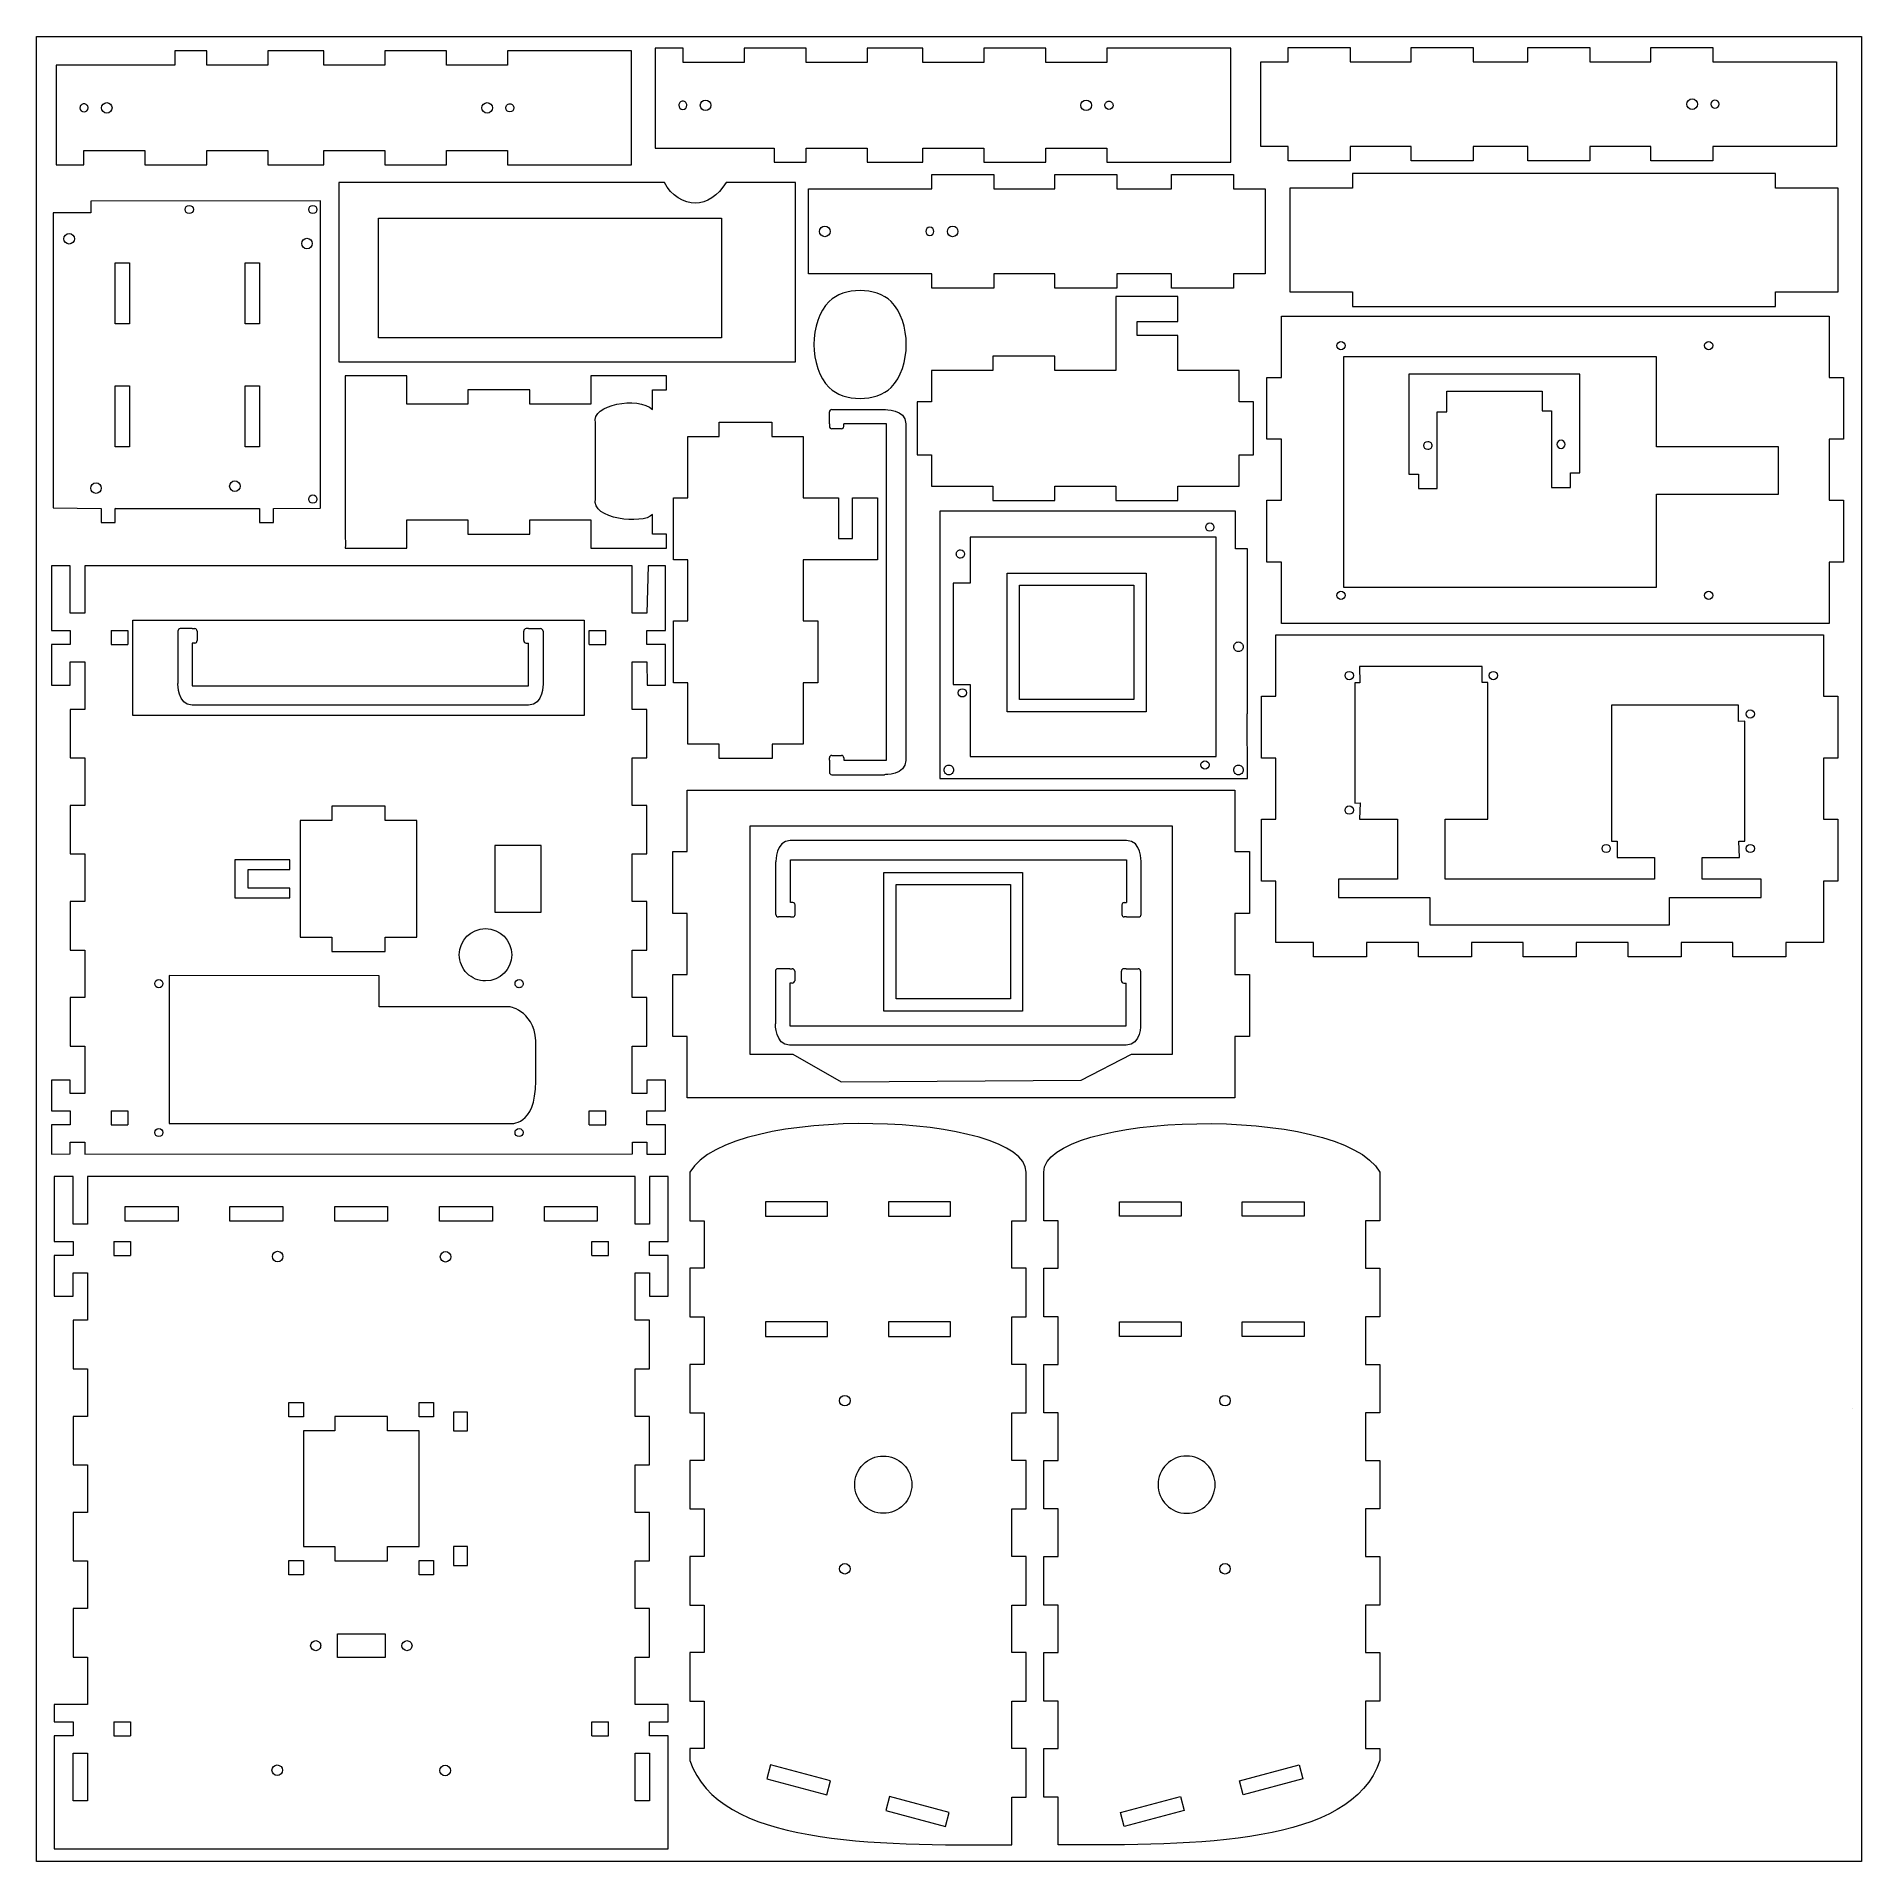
# Model space of a CAD drawing. Extents: x 865 to 1245, y 51 to 431.
import ezdxf

# ---------------------------------------------------------------- set-up
doc = ezdxf.new("R2010")
doc.units = 0
doc.layers.add('decoupe', color=1, linetype='CONTINUOUS', lineweight=5, true_color=0xff0000)

msp = doc.modelspace()

# ---------------------------------------------------------------- linework, layer by layer
at = {"layer": 'decoupe', "color": 1, "true_color": 0xff0000}
for p, q in [((864.94, 430.66), (1244.84, 430.66)), ((864.94, 50.76), (864.94, 430.66)), ((1244.84, 430.66), (1244.84, 50.76)), ((900.42, 427.67), (893.77, 427.67)), ((893.77, 427.67), (893.77, 424.69)), ((900.42, 424.69), (900.42, 427.67)), ((918.92, 427.67), (913.12, 427.67)), ((913.12, 427.67), (913.12, 424.69)), ((924.72, 427.67), (918.92, 427.67)), ((924.72, 424.69), (924.72, 427.67)), ((950.32, 427.67), (937.42, 427.67)), ((937.42, 427.67), (937.42, 424.69)), ((950.32, 424.69), (950.32, 427.67)), ((988.82, 427.67), (963.02, 427.67)), ((963.02, 427.67), (963.02, 424.69)), ((988.82, 403.93), (988.82, 427.67)), ((999.53, 428.21), (993.73, 428.21)), ((993.73, 428.21), (993.73, 407.44)), ((999.53, 425.23), (999.53, 428.21)), ((1025.13, 428.21), (1012.23, 428.21)), ((1012.23, 428.21), (1012.23, 425.23)), ((1025.13, 425.23), (1025.13, 428.21)), ((1043.63, 428.21), (1037.83, 428.21)), ((1037.83, 428.21), (1037.83, 425.23)), ((1049.43, 428.21), (1043.63, 428.21)), ((1049.43, 425.23), (1049.43, 428.21)), ((1075.03, 428.21), (1062.13, 428.21)), ((1062.13, 428.21), (1062.13, 425.23)), ((1075.03, 425.23), (1075.03, 428.21)), ((1113.53, 428.21), (1087.73, 428.21)), ((1087.73, 428.21), (1087.73, 425.23)), ((1113.53, 404.47), (1113.53, 428.21)), ((1125.51, 425.42), (1125.51, 428.39)), ((1125.51, 428.39), (1138.41, 428.39)), ((1138.41, 428.39), (1138.41, 425.42)), ((1151.11, 425.42), (1151.11, 428.39)), ((1151.11, 428.39), (1164.01, 428.39)), ((1164.01, 428.39), (1164.01, 425.42)), ((1175.41, 425.42), (1175.41, 428.39)), ((1175.41, 428.39), (1188.31, 428.39)), ((1188.31, 428.39), (1188.31, 425.42)), ((1201.01, 425.42), (1201.01, 428.39)), ((1201.01, 428.39), (1213.91, 428.39)), ((1213.91, 428.39), (1213.91, 425.42)), ((874.82, 424.69), (869.02, 424.69)), ((869.02, 424.69), (869.02, 403.93)), ((893.77, 424.69), (874.82, 424.69)), ((874.82, 424.69), (874.82, 424.69)), ((913.12, 424.69), (900.42, 424.69)), ((937.42, 424.69), (924.72, 424.69)), ((963.02, 424.69), (950.32, 424.69)), ((1012.23, 425.23), (999.53, 425.23)), ((1037.83, 425.23), (1025.13, 425.23)), ((1062.13, 425.23), (1049.43, 425.23)), ((1087.73, 425.23), (1075.03, 425.23)), ((1119.81, 407.73), (1119.81, 425.42)), ((1119.81, 425.42), (1125.51, 425.42)), ((1138.41, 425.42), (1151.11, 425.42)), ((1164.01, 425.42), (1169.71, 425.42)), ((1169.71, 425.42), (1175.41, 425.42)), ((1188.31, 425.42), (1201.01, 425.42)), ((1213.91, 425.42), (1239.61, 425.42)), ((1239.61, 425.42), (1239.61, 407.73)), ((874.84, 414.95), (874.84, 414.95)), ((963.48, 414.95), (963.48, 414.95)), ((999.48, 415.49), (999.48, 415.49)), ((1088.19, 415.49), (1088.19, 415.49)), ((1214.33, 417.42), (1214.33, 417.42)), ((874.82, 403.93), (874.82, 406.9)), ((874.82, 406.9), (887.52, 406.9)), ((887.52, 406.9), (887.52, 403.93)), ((900.42, 403.93), (900.42, 406.9)), ((900.42, 406.9), (913.12, 406.9)), ((913.12, 406.9), (913.12, 403.93)), ((924.72, 403.93), (924.72, 406.9)), ((924.72, 406.9), (937.42, 406.9)), ((937.42, 406.9), (937.42, 403.93)), ((950.32, 403.93), (950.32, 406.9)), ((950.32, 406.9), (963.02, 406.9)), ((963.02, 406.9), (963.02, 403.93)), ((993.73, 407.44), (999.53, 407.44)), ((999.53, 407.44), (999.53, 407.44)), ((999.53, 407.44), (1018.47, 407.44)), ((1018.47, 407.44), (1018.47, 404.47)), ((1025.13, 404.47), (1025.13, 407.44)), ((1025.13, 407.44), (1037.83, 407.44)), ((1037.83, 407.44), (1037.83, 404.47)), ((1049.43, 404.47), (1049.43, 407.44)), ((1049.43, 407.44), (1062.13, 407.44)), ((1062.13, 407.44), (1062.13, 404.47)), ((1075.03, 404.47), (1075.03, 407.44)), ((1075.03, 407.44), (1087.73, 407.44)), ((1087.73, 407.44), (1087.73, 404.47)), ((1125.51, 407.73), (1119.81, 407.73)), ((1125.51, 404.75), (1125.51, 407.73)), ((1151.11, 407.73), (1138.41, 407.73)), ((1138.41, 407.73), (1138.41, 404.75)), ((1151.11, 404.75), (1151.11, 407.73)), ((1169.71, 407.73), (1164.01, 407.73)), ((1164.01, 407.73), (1164.01, 404.75)), ((1175.41, 407.73), (1169.71, 407.73)), ((1175.41, 404.75), (1175.41, 407.73)), ((1201.01, 407.73), (1188.31, 407.73)), ((1188.31, 407.73), (1188.31, 404.75)), ((1201.01, 404.75), (1201.01, 407.73)), ((1239.61, 407.73), (1213.91, 407.73)), ((1213.91, 407.73), (1213.91, 404.75)), ((869.02, 403.93), (874.82, 403.93)), ((887.52, 403.93), (900.42, 403.93)), ((913.12, 403.93), (918.92, 403.93)), ((918.92, 403.93), (924.72, 403.93)), ((937.42, 403.93), (950.32, 403.93)), ((963.02, 403.93), (988.82, 403.93)), ((1018.47, 404.47), (1025.13, 404.47)), ((1037.83, 404.47), (1043.63, 404.47)), ((1043.63, 404.47), (1049.43, 404.47)), ((1062.13, 404.47), (1075.03, 404.47)), ((1087.73, 404.47), (1113.53, 404.47)), ((1138.41, 404.75), (1125.51, 404.75)), ((1164.01, 404.75), (1151.11, 404.75)), ((1188.31, 404.75), (1175.41, 404.75)), ((1213.91, 404.75), (1201.01, 404.75)), ((995.65, 400.26), (927.88, 400.26)), ((927.88, 400.26), (927.88, 362.95)), ((1022.97, 400.26), (1008.48, 400.26)), ((1022.97, 362.95), (1022.97, 400.26)), ((1025.63, 398.94), (1051.33, 398.94)), ((1025.63, 381.25), (1025.63, 398.94)), ((1051.33, 398.94), (1051.33, 401.91)), ((1051.33, 401.91), (1064.23, 401.91)), ((1064.23, 401.91), (1064.23, 398.94)), ((1064.23, 398.94), (1076.93, 398.94)), ((1076.93, 398.94), (1076.93, 401.91)), ((1076.93, 401.91), (1089.83, 401.91)), ((1089.83, 401.91), (1089.83, 398.94)), ((1089.83, 398.94), (1095.53, 398.94)), ((1095.53, 398.94), (1101.23, 398.94)), ((1101.23, 398.94), (1101.23, 401.91)), ((1101.23, 401.91), (1114.13, 401.91)), ((1114.13, 401.91), (1114.13, 398.94)), ((1114.13, 398.94), (1120.68, 398.94)), ((1120.68, 398.94), (1120.68, 381.25)), ((1138.91, 399.12), (1125.87, 399.12)), ((1125.87, 399.12), (1125.87, 377.52)), ((1226.91, 402.16), (1138.91, 402.16)), ((1138.91, 402.16), (1138.91, 399.12)), ((1226.91, 399.12), (1226.91, 402.16)), ((1239.96, 399.12), (1226.91, 399.12)), ((1239.96, 377.52), (1239.96, 399.12)), ((924.08, 396.42), (876.22, 396.39)), ((876.22, 396.39), (876.22, 393.94)), ((924.08, 332.52), (924.08, 396.42)), ((876.22, 393.94), (868.4, 393.94)), ((868.4, 393.94), (868.4, 332.52)), ((897.59, 394.66), (897.59, 394.66)), ((923.32, 394.66), (923.32, 394.66)), ((936.15, 392.85), (1007.55, 392.85)), ((936.15, 367.95), (936.15, 392.85)), ((1007.55, 392.85), (1007.55, 367.95)), ((1050.91, 389.24), (1050.91, 389.24)), ((881.29, 383.57), (884.29, 383.57)), ((881.29, 370.87), (881.29, 383.57)), ((884.29, 383.57), (884.29, 370.87)), ((908.37, 370.87), (908.37, 383.57)), ((908.37, 383.57), (911.37, 383.57)), ((911.37, 383.57), (911.37, 370.87)), ((1051.33, 381.25), (1025.63, 381.25)), ((1051.33, 378.27), (1051.33, 381.25)), ((1076.93, 381.25), (1064.23, 381.25)), ((1064.23, 381.25), (1064.23, 378.27)), ((1076.93, 378.27), (1076.93, 381.25)), ((1095.53, 381.25), (1089.83, 381.25)), ((1089.83, 381.25), (1089.83, 378.27)), ((1101.23, 381.25), (1095.53, 381.25)), ((1101.23, 378.27), (1101.23, 381.25)), ((1120.68, 381.25), (1114.13, 381.25)), ((1114.13, 381.25), (1114.13, 378.27)), ((1064.23, 378.27), (1051.33, 378.27)), ((1089.83, 378.27), (1076.93, 378.27)), ((1102.53, 376.57), (1089.63, 376.57)), ((1089.63, 376.57), (1089.63, 361.11)), ((1114.13, 378.27), (1101.23, 378.27)), ((1102.53, 371.34), (1102.53, 376.57)), ((1125.87, 377.52), (1138.91, 377.52)), ((1138.91, 377.52), (1138.91, 374.48)), ((1226.91, 374.48), (1226.91, 377.52)), ((1226.91, 377.52), (1239.96, 377.52)), ((1029.93, 375.5), (1029.93, 375.5)), ((1124.08, 372.46), (1238.08, 372.46)), ((1124.08, 359.71), (1124.08, 372.46)), ((1138.91, 374.48), (1226.91, 374.48)), ((1226.91, 374.48), (1226.91, 374.48)), ((1238.08, 372.46), (1238.08, 359.71)), ((884.29, 370.87), (881.29, 370.87)), ((911.37, 370.87), (908.37, 370.87)), ((1094.07, 368.44), (1094.07, 371.34)), ((1094.07, 371.34), (1102.53, 371.34)), ((1007.55, 367.95), (936.15, 367.95)), ((1102.53, 368.44), (1094.07, 368.44)), ((1102.53, 361.11), (1102.53, 368.44)), ((1137.33, 366.31), (1137.33, 366.31)), ((1213.89, 366.32), (1213.89, 366.32)), ((927.88, 362.95), (1022.97, 362.95)), ((1064.03, 361.11), (1051.27, 361.11)), ((1051.27, 361.11), (1051.27, 354.61)), ((1076.93, 364.11), (1064.03, 364.11)), ((1064.03, 364.11), (1064.03, 361.11)), ((1076.93, 361.11), (1076.93, 364.11)), ((1089.63, 361.11), (1076.93, 361.11)), ((1115.29, 361.11), (1102.53, 361.11)), ((1115.29, 354.59), (1115.29, 361.11)), ((1137, 364), (1137, 316)), ((1202.2, 364), (1137, 364)), ((1202.2, 345.27), (1202.2, 364)), ((881.29, 357.97), (884.29, 357.97)), ((881.29, 345.27), (881.29, 357.97)), ((884.29, 357.97), (884.29, 345.27)), ((908.37, 345.27), (908.37, 357.97)), ((908.37, 357.97), (911.37, 357.97)), ((911.37, 357.97), (911.37, 345.27)), ((929.39, 360.04), (929.18, 360.04)), ((929.18, 360.04), (929.18, 357.14)), ((929.18, 357.14), (929.18, 347.6)), ((942.03, 360.04), (929.39, 360.04)), ((942.03, 354.14), (942.03, 360.04)), ((967.63, 357.14), (954.73, 357.14)), ((954.73, 357.14), (954.73, 354.14)), ((967.63, 354.14), (967.63, 357.14)), ((993.18, 360.04), (980.33, 360.04)), ((980.33, 360.04), (980.33, 354.14)), ((996.08, 360.04), (993.18, 360.04)), ((993.18, 353.05), (993.18, 357.14)), ((993.18, 357.14), (996.08, 357.14)), ((996.08, 357.14), (996.08, 360.04)), ((1121.08, 346.81), (1121.08, 359.71)), ((1121.08, 359.71), (1124.08, 359.71)), ((1150.61, 360.38), (1150.61, 339.57)), ((1186.24, 360.38), (1150.61, 360.38)), ((1186.24, 339.81), (1186.24, 360.38)), ((1238.08, 359.71), (1241.08, 359.71)), ((1241.08, 359.71), (1241.08, 346.81)), ((954.73, 354.14), (942.03, 354.14)), ((980.33, 354.14), (967.63, 354.14)), ((1051.27, 354.61), (1048.28, 354.61)), ((1048.28, 354.61), (1048.28, 343.6)), ((1118.28, 354.59), (1115.29, 354.59)), ((1118.28, 343.61), (1118.28, 354.59)), ((1158.51, 352.52), (1158.51, 356.85)), ((1158.51, 356.85), (1178.34, 356.85)), ((1178.34, 356.85), (1178.34, 352.76)), ((981.28, 334.43), (981.28, 350.25)), ((1007.06, 347.37), (1007.06, 350.36)), ((1007.06, 350.36), (1018.04, 350.36)), ((1018.04, 350.36), (1018.04, 347.37)), ((1030, 350), (1030, 352.5)), ((1030, 350), (1030, 349.5)), ((1030.5, 353), (1041.45, 353)), ((1041.9, 350), (1033, 350)), ((1033, 349.5), (1033, 350)), ((1041.9, 280), (1041.9, 350)), ((1045.9, 350), (1045.9, 279.95)), ((1156.51, 336.57), (1156.51, 352.52)), ((1156.51, 352.52), (1158.51, 352.52)), ((1178.34, 352.76), (1180.34, 352.76)), ((1180.34, 352.76), (1180.34, 336.81)), ((929.18, 347.6), (929.18, 336.59)), ((1000.54, 334.61), (1000.54, 347.37)), ((1000.54, 347.37), (1007.06, 347.37)), ((1018.04, 347.37), (1024.56, 347.37)), ((1024.56, 347.37), (1024.56, 334.61)), ((1032.5, 349), (1030.5, 349)), ((1124.08, 346.81), (1121.08, 346.81)), ((1124.08, 334.11), (1124.08, 346.81)), ((1181.44, 345.76), (1181.44, 345.76)), ((1241.08, 346.81), (1238.08, 346.81)), ((1238.08, 346.81), (1238.08, 334.11)), ((884.29, 345.27), (881.29, 345.27)), ((911.37, 345.27), (908.37, 345.27)), ((1048.28, 343.6), (1051.27, 343.6)), ((1051.27, 343.6), (1051.27, 337.09)), ((1115.29, 337.09), (1115.29, 343.61)), ((1115.29, 343.61), (1118.28, 343.61)), ((1155.41, 345.52), (1155.41, 345.52)), ((1227.53, 345.27), (1202.2, 345.27)), ((1227.53, 335.37), (1227.53, 345.27)), ((1150.61, 339.57), (1152.61, 339.57)), ((1152.61, 339.57), (1152.61, 336.57)), ((1184.24, 336.81), (1184.24, 339.81)), ((1184.24, 339.81), (1186.24, 339.81)), ((923.32, 334.37), (923.32, 334.37)), ((929.18, 336.59), (929.18, 327.06)), ((997.54, 321.71), (997.54, 334.61)), ((997.54, 334.61), (1000.54, 334.61)), ((1024.56, 334.61), (1031.89, 334.61)), ((1031.89, 334.61), (1031.89, 326.15)), ((1034.79, 326.15), (1034.79, 334.61)), ((1034.79, 334.61), (1040.02, 334.61)), ((1040.02, 334.61), (1040.02, 321.71)), ((1051.27, 337.09), (1064.03, 337.09)), ((1064.03, 337.09), (1064.03, 334.09)), ((1076.93, 334.09), (1076.93, 337.09)), ((1076.93, 337.09), (1089.63, 337.09)), ((1089.63, 337.09), (1089.63, 334.09)), ((1102.53, 334.09), (1102.53, 337.09)), ((1102.53, 337.09), (1115.29, 337.09)), ((1152.61, 336.57), (1156.51, 336.57)), ((1180.34, 336.81), (1184.24, 336.81)), ((1202.2, 316), (1202.2, 335.37)), ((1202.2, 335.37), (1227.53, 335.37)), ((868.4, 332.52), (878.41, 332.42)), ((878.41, 332.42), (878.39, 332.42)), ((878.39, 332.42), (878.39, 329.52)), ((881.29, 329.52), (881.29, 332.42)), ((881.29, 332.42), (911.37, 332.42)), ((881.3, 332.52), (881.3, 332.52)), ((911.37, 332.42), (911.37, 329.52)), ((914.27, 332.42), (924.08, 332.48)), ((914.27, 329.52), (914.27, 332.42)), ((993.18, 327.06), (993.18, 331.15)), ((1114.56, 331.87), (1053.01, 331.87)), ((1053.01, 331.87), (1053.01, 318.97)), ((1064.03, 334.09), (1076.93, 334.09)), ((1089.63, 334.09), (1102.53, 334.09)), ((1114.56, 324.04), (1114.56, 331.87)), ((1121.08, 321.21), (1121.08, 334.11)), ((1121.08, 334.11), (1124.08, 334.11)), ((1238.08, 334.11), (1241.08, 334.11)), ((1241.08, 334.11), (1241.08, 321.21)), ((878.39, 329.52), (881.29, 329.52)), ((911.37, 329.52), (914.27, 329.52)), ((942.03, 324.16), (942.03, 330.06)), ((942.03, 330.06), (954.73, 330.06)), ((954.73, 330.06), (954.73, 327.06)), ((954.73, 327.06), (967.63, 327.06)), ((967.63, 327.06), (967.63, 330.06)), ((967.63, 330.06), (980.33, 330.06)), ((980.33, 330.06), (980.33, 324.16)), ((996.08, 327.06), (993.18, 327.06)), ((996.08, 324.16), (996.08, 327.06)), ((1109.18, 327.67), (1109.18, 327.67)), ((929.18, 324.16), (929.34, 324.16)), ((929.18, 324.16), (929.18, 324.16)), ((929.34, 324.16), (942.03, 324.16)), ((980.33, 324.16), (993.18, 324.16)), ((993.18, 324.16), (996.08, 324.16)), ((1031.89, 326.15), (1034.79, 326.15)), ((1110.53, 326.47), (1059.3, 326.47)), ((1059.3, 326.47), (1059.3, 316.86)), ((1110.53, 280.79), (1110.53, 326.47)), ((1117.01, 324.04), (1114.56, 324.04)), ((1117.01, 298.52), (1117.01, 324.04)), ((868.07, 320.5), (868.07, 307)), ((868.08, 320.5), (868.07, 320.5)), ((868.07, 320.5), (868.07, 320.5)), ((871.98, 320.5), (868.08, 320.5)), ((871.98, 310.6), (871.98, 320.5)), ((988.97, 320.5), (874.98, 320.5)), ((874.98, 320.5), (874.98, 310.6)), ((988.97, 310.6), (988.97, 320.5)), ((992.25, 320.5), (991.97, 310.6)), ((995.88, 320.5), (992.25, 320.5)), ((995.88, 307), (995.88, 320.5)), ((1000.54, 321.71), (997.54, 321.71)), ((1000.54, 309.01), (1000.54, 321.71)), ((1040.02, 321.71), (1024.56, 321.71)), ((1024.56, 321.71), (1024.56, 309.01)), ((1057.27, 322.08), (1057.27, 322.08)), ((1124.08, 321.21), (1121.08, 321.21)), ((1124.08, 308.46), (1124.08, 321.21)), ((1241.08, 321.21), (1238.08, 321.21)), ((1238.08, 321.21), (1238.08, 308.46)), ((1053.01, 318.97), (1053.01, 318.97)), ((1053.01, 318.97), (1053.01, 309.53)), ((1059.3, 316.86), (1055.75, 316.86)), ((1055.75, 316.86), (1055.75, 295.76)), ((1067.03, 318.97), (1095.93, 318.97)), ((1067.03, 290.07), (1067.03, 318.97)), ((1069.58, 316.42), (1093.38, 316.42)), ((1069.58, 292.62), (1069.58, 316.42)), ((1093.38, 316.42), (1093.38, 292.62)), ((1095.93, 318.97), (1095.93, 290.07)), ((1137, 316), (1202.2, 316)), ((1137.33, 314.32), (1137.33, 314.32)), ((1213.89, 314.32), (1213.89, 314.32)), ((874.98, 310.6), (871.98, 310.6)), ((885.02, 309.19), (978.92, 309.19)), ((885.02, 289.29), (885.02, 309.19)), ((978.92, 309.19), (978.92, 289.29)), ((991.97, 310.6), (988.97, 310.6)), ((997.54, 296.11), (997.54, 309.01)), ((997.54, 309.01), (1000.54, 309.01)), ((1024.56, 309.01), (1027.56, 309.01)), ((1027.56, 309.01), (1027.56, 296.11)), ((1053.01, 309.53), (1053.01, 298.52)), ((1238.08, 308.46), (1124.08, 308.46)), ((868.07, 307), (871.97, 307)), ((871.97, 304.1), (868.07, 304.1)), ((868.07, 304.1), (868.07, 295.6)), ((871.97, 307), (871.97, 304.1)), ((880.47, 307), (880.47, 304.1)), ((880.47, 307), (883.97, 307)), ((880.47, 304.1), (883.97, 304.1)), ((883.97, 307), (883.97, 304.1)), ((894.38, 306.9), (894.38, 295.95)), ((897.38, 307.4), (894.88, 307.4)), ((897.38, 307.4), (897.88, 307.4)), ((897.38, 304.4), (897.38, 295.5)), ((897.88, 304.4), (897.38, 304.4)), ((898.38, 306.9), (898.38, 304.9)), ((966.38, 304.9), (966.38, 306.9)), ((967.38, 307.4), (966.88, 307.4)), ((966.88, 304.4), (967.38, 304.4)), ((967.38, 307.4), (969.88, 307.4)), ((967.38, 295.5), (967.38, 304.4)), ((970.38, 306.9), (970.38, 295.95)), ((979.98, 304.1), (979.98, 307)), ((979.98, 307), (983.48, 307)), ((979.98, 304.1), (983.48, 304.1)), ((983.48, 304.1), (983.48, 307)), ((991.98, 304.1), (991.98, 307)), ((991.98, 307), (995.88, 307)), ((995.88, 304.1), (991.98, 304.1)), ((995.88, 295.6), (995.88, 304.1)), ((1122.94, 306.08), (1236.94, 306.08)), ((1122.94, 293.33), (1122.94, 306.08)), ((1236.94, 306.08), (1236.94, 293.33)), ((871.97, 295.6), (871.97, 300.5)), ((871.97, 300.5), (874.97, 300.5)), ((874.97, 300.5), (874.97, 290.6)), ((988.97, 290.6), (988.97, 300.5)), ((988.97, 300.5), (991.98, 300.5)), ((991.98, 300.5), (992.09, 295.6)), ((1115.15, 302.63), (1115.15, 302.63)), ((1053.01, 298.52), (1053.01, 276.19)), ((1117.01, 289.64), (1117.01, 298.52)), ((1139.06, 297.63), (1139.06, 297.63)), ((1140.37, 299.49), (1140.4, 296.11)), ((1165.88, 299.49), (1140.37, 299.49)), ((1140.37, 299.49), (1140.37, 299.49)), ((1165.91, 296.17), (1165.88, 299.49)), ((1169.06, 297.63), (1169.06, 297.63)), ((868.07, 295.6), (871.97, 295.6)), ((897.38, 295.5), (967.38, 295.5)), ((992.09, 295.6), (995.88, 295.6)), ((1000.54, 296.11), (997.54, 296.11)), ((1000.54, 283.35), (1000.54, 296.11)), ((1027.56, 296.11), (1024.56, 296.11)), ((1024.56, 296.11), (1024.56, 283.35)), ((1055.75, 295.76), (1059.3, 295.76)), ((1057.68, 293.17), (1057.68, 293.17)), ((1059.3, 295.76), (1059.3, 280.79)), ((1093.38, 292.62), (1069.58, 292.62)), ((1119.94, 280.43), (1119.94, 293.33)), ((1119.94, 293.33), (1122.94, 293.33)), ((1140.4, 296.11), (1139.34, 296.11)), ((1139.34, 296.11), (1139.34, 271.09)), ((1167.06, 296.17), (1165.91, 296.17)), ((1167.06, 270.49), (1167.06, 296.17)), ((1236.94, 293.33), (1239.94, 293.33)), ((1239.94, 293.33), (1239.94, 280.43)), ((874.97, 290.6), (871.97, 290.6)), ((871.97, 290.6), (871.97, 280.5)), ((978.92, 289.29), (885.02, 289.29)), ((967.38, 291.5), (897.33, 291.5)), ((991.97, 290.6), (988.97, 290.6)), ((991.98, 280.5), (991.97, 290.6)), ((1095.93, 290.07), (1067.03, 290.07)), ((1117.04, 276.19), (1116.98, 289.64)), ((1116.98, 289.64), (1117.01, 289.64)), ((1193.52, 291.49), (1192.83, 291.48)), ((1192.83, 291.48), (1192.83, 288.14)), ((1219.26, 291.49), (1193.52, 291.49)), ((1219.23, 288.08), (1219.26, 291.49)), ((1222.55, 289.63), (1222.55, 289.63)), ((1192.83, 288.14), (1192.83, 263.15)), ((1220.55, 288.11), (1219.23, 288.08)), ((1220.55, 263.17), (1220.55, 288.11)), ((1007.05, 283.35), (1000.54, 283.35)), ((1007.05, 280.36), (1007.05, 283.35)), ((1024.56, 283.35), (1018.05, 283.35)), ((1018.05, 283.35), (1018.05, 280.36)), ((871.97, 280.5), (874.97, 280.5)), ((874.97, 280.5), (874.97, 270.6)), ((988.97, 270.6), (988.97, 280.5)), ((988.97, 280.5), (991.98, 280.5)), ((1018.05, 280.36), (1007.05, 280.36)), ((1030, 280), (1030, 280.5)), ((1030, 280), (1030, 277.5)), ((1030.5, 281), (1032.5, 281)), ((1033, 280.5), (1033, 280)), ((1033, 280), (1041.9, 280)), ((1059.3, 280.79), (1110.53, 280.79)), ((1108.18, 278.17), (1108.18, 278.17)), ((1122.94, 280.43), (1119.94, 280.43)), ((1122.94, 267.73), (1122.94, 280.43)), ((1239.94, 280.43), (1236.94, 280.43)), ((1236.94, 280.43), (1236.94, 267.73)), ((1000.42, 273.75), (1114.42, 273.75)), ((1000.42, 261), (1000.42, 273.75)), ((1030.5, 277), (1041.45, 277)), ((1053.01, 276.19), (1117.04, 276.19)), ((1054.86, 276.98), (1054.86, 276.98)), ((1114.42, 273.75), (1114.42, 261)), ((1115.15, 276.98), (1115.15, 276.98)), ((874.97, 270.6), (871.97, 270.6)), ((871.97, 270.6), (871.97, 260.5)), ((926.42, 270.47), (926.42, 267.45)), ((937.52, 270.47), (926.42, 270.47)), ((937.52, 267.45), (937.52, 270.47)), ((991.98, 270.6), (988.97, 270.6)), ((991.98, 260.5), (991.98, 270.6)), ((1139.34, 271.09), (1140.46, 271.11)), ((1140.46, 271.11), (1140.37, 267.77)), ((1167.05, 267.74), (1167.06, 270.49)), ((926.42, 267.45), (919.82, 267.45)), ((919.82, 267.45), (919.82, 260.86)), ((944.12, 267.45), (937.52, 267.45)), ((944.12, 260.86), (944.12, 267.45)), ((1013.42, 266.26), (1013.42, 218.8)), ((1101.42, 266.26), (1013.42, 266.26)), ((1101.42, 218.8), (1101.42, 266.26)), ((1119.94, 254.83), (1119.94, 267.73)), ((1119.94, 267.73), (1122.94, 267.73)), ((1139.06, 269.63), (1139.06, 269.63)), ((1140.37, 267.77), (1148.25, 267.77)), ((1148.25, 267.77), (1148.25, 255.22)), ((1158.15, 255.22), (1158.15, 267.77)), ((1158.15, 267.77), (1166.34, 267.77)), ((1166.34, 267.77), (1167.05, 267.74)), ((1236.94, 267.73), (1239.94, 267.73)), ((1239.94, 267.73), (1239.94, 254.83)), ((970.02, 262.27), (960.32, 262.27)), ((960.32, 262.27), (960.32, 248.37)), ((970.02, 248.37), (970.02, 262.27)), ((1091.87, 263.28), (1021.82, 263.28)), ((1192.83, 263.15), (1193.95, 263.15)), ((1193.95, 263.15), (1193.95, 259.77)), ((1219.43, 259.77), (1219.34, 263.17)), ((1219.34, 263.17), (1220.55, 263.17)), ((871.97, 260.5), (874.97, 260.5)), ((874.97, 260.5), (874.97, 250.6)), ((906.2, 259.27), (906.2, 251.37)), ((917.7, 259.27), (906.2, 259.27)), ((917.7, 257.27), (917.7, 259.27)), ((919.82, 260.86), (919.82, 249.78)), ((944.12, 249.78), (944.12, 260.86)), ((988.97, 250.6), (988.97, 260.5)), ((988.97, 260.5), (991.98, 260.5)), ((997.42, 248.1), (997.42, 261)), ((997.42, 261), (1000.42, 261)), ((1018.87, 247.88), (1018.87, 258.83)), ((1021.87, 250.38), (1021.87, 259.28)), ((1021.87, 259.28), (1091.87, 259.28)), ((1091.87, 259.28), (1091.87, 250.38)), ((1094.87, 247.88), (1094.87, 258.83)), ((1114.42, 261), (1117.42, 261)), ((1117.42, 261), (1117.42, 248.1)), ((1192.55, 261.63), (1192.55, 261.63)), ((1193.95, 259.77), (1201.74, 259.77)), ((1201.74, 259.77), (1201.74, 255.22)), ((1211.64, 255.22), (1211.64, 259.77)), ((1211.64, 259.77), (1219.43, 259.77)), ((1222.55, 261.63), (1222.55, 261.63)), ((909, 253.37), (909, 257.27)), ((909, 257.27), (917.7, 257.27)), ((1041.32, 256.67), (1070.22, 256.67)), ((1041.32, 227.77), (1041.32, 256.67)), ((1070.22, 256.67), (1070.22, 227.77)), ((1122.94, 254.83), (1119.94, 254.83)), ((1122.94, 242.08), (1122.94, 254.83)), ((1148.25, 255.22), (1135.94, 255.22)), ((1135.94, 255.22), (1135.94, 251.42)), ((1201.74, 255.22), (1158.15, 255.22)), ((1223.94, 255.22), (1211.64, 255.22)), ((1223.94, 251.42), (1223.94, 255.22)), ((1239.94, 254.83), (1236.94, 254.83)), ((1236.94, 254.83), (1236.94, 242.08)), ((906.2, 251.37), (917.7, 251.37)), ((917.7, 253.37), (909, 253.37)), ((917.7, 251.37), (917.7, 253.37)), ((1043.87, 254.12), (1067.67, 254.12)), ((1043.87, 230.32), (1043.87, 254.12)), ((1067.67, 254.12), (1067.67, 230.32)), ((1135.94, 251.42), (1154.99, 251.42)), ((1154.99, 251.42), (1154.99, 245.72)), ((1204.89, 245.72), (1204.89, 251.42)), ((1204.89, 251.42), (1223.94, 251.42)), ((874.97, 250.6), (871.97, 250.6)), ((871.97, 250.6), (871.97, 240.5)), ((919.82, 249.78), (919.82, 243.19)), ((944.12, 243.19), (944.12, 249.78)), ((960.32, 248.37), (970.02, 248.37)), ((991.98, 250.6), (988.97, 250.6)), ((991.98, 240.5), (991.98, 250.6)), ((1000.42, 248.1), (997.42, 248.1)), ((1000.42, 235.4), (1000.42, 248.1)), ((1021.87, 247.38), (1019.37, 247.38)), ((1022.37, 250.38), (1021.87, 250.38)), ((1021.87, 247.38), (1022.37, 247.38)), ((1022.87, 247.88), (1022.87, 249.88)), ((1090.87, 249.88), (1090.87, 247.88)), ((1091.37, 250.38), (1091.87, 250.38)), ((1091.87, 247.38), (1091.37, 247.38)), ((1091.87, 247.38), (1094.37, 247.38)), ((1117.42, 248.1), (1114.42, 248.1)), ((1114.42, 248.1), (1114.42, 235.4)), ((919.82, 243.19), (926.42, 243.19)), ((926.42, 243.19), (926.42, 240.17)), ((937.52, 240.17), (937.52, 243.19)), ((937.52, 243.19), (944.12, 243.19)), ((1154.99, 245.72), (1204.89, 245.72)), ((871.97, 240.5), (874.97, 240.5)), ((874.97, 240.5), (874.97, 230.6)), ((926.42, 240.17), (937.52, 240.17)), ((952.96, 239.5), (952.96, 239.5)), ((988.97, 230.6), (988.97, 240.5)), ((988.97, 240.5), (991.98, 240.5)), ((1130.8, 242.08), (1122.94, 242.08)), ((1130.8, 239.08), (1130.8, 242.08)), ((1152.62, 242.08), (1141.81, 242.08)), ((1141.81, 242.08), (1141.81, 239.08)), ((1152.62, 239.08), (1152.62, 242.08)), ((1174.44, 242.08), (1163.63, 242.08)), ((1163.63, 242.08), (1163.63, 239.08)), ((1174.44, 239.08), (1174.44, 242.08)), ((1196.26, 242.08), (1185.45, 242.08)), ((1185.45, 242.08), (1185.45, 239.08)), ((1196.26, 239.08), (1196.26, 242.08)), ((1218.07, 242.08), (1207.27, 242.08)), ((1207.27, 242.08), (1207.27, 239.08)), ((1218.07, 239.08), (1218.07, 242.08)), ((1236.94, 242.08), (1229.08, 242.08)), ((1229.08, 242.08), (1229.08, 239.08)), ((1018.77, 236.11), (1018.77, 225.16)), ((1021.77, 236.61), (1019.27, 236.61)), ((1021.77, 236.61), (1022.27, 236.61)), ((1022.77, 236.11), (1022.77, 234.11)), ((1090.77, 234.11), (1090.77, 236.11)), ((1091.77, 236.61), (1091.27, 236.61)), ((1091.77, 236.61), (1094.27, 236.61)), ((1094.77, 236.11), (1094.77, 225.16)), ((1141.81, 239.08), (1130.8, 239.08)), ((1163.63, 239.08), (1152.62, 239.08)), ((1185.45, 239.08), (1174.44, 239.08)), ((1207.27, 239.08), (1196.26, 239.08)), ((1229.08, 239.08), (1218.07, 239.08)), ((891.25, 233.5), (891.25, 233.5)), ((892.55, 235.21), (892.55, 228.69)), ((936.27, 235.13), (892.55, 235.21)), ((936.27, 228.69), (936.27, 235.13)), ((966.25, 233.5), (966.25, 233.5)), ((997.42, 222.5), (997.42, 235.4)), ((997.42, 235.4), (1000.42, 235.4)), ((1021.77, 233.61), (1021.77, 224.71)), ((1022.27, 233.61), (1021.77, 233.61)), ((1091.27, 233.61), (1091.77, 233.61)), ((1091.77, 224.71), (1091.77, 233.61)), ((1114.42, 235.4), (1117.42, 235.4)), ((1117.42, 235.4), (1117.42, 222.5)), ((874.97, 230.6), (871.97, 230.6)), ((871.97, 230.6), (871.97, 220.5)), ((892.55, 228.69), (892.55, 204.37)), ((963.47, 228.69), (936.27, 228.69)), ((991.98, 230.6), (988.97, 230.6)), ((991.98, 220.5), (991.98, 230.6)), ((1067.67, 230.32), (1043.87, 230.32)), ((1021.77, 224.71), (1091.77, 224.71)), ((1070.22, 227.77), (1041.32, 227.77)), ((871.97, 220.5), (874.97, 220.5)), ((874.97, 220.5), (874.97, 210.6)), ((988.97, 210.6), (988.97, 220.5)), ((988.97, 220.5), (991.98, 220.5)), ((1000.42, 222.5), (997.42, 222.5)), ((1000.42, 209.75), (1000.42, 222.5)), ((1091.77, 220.71), (1021.72, 220.71)), ((1117.42, 222.5), (1114.42, 222.5)), ((1114.42, 222.5), (1114.42, 209.75)), ((968.86, 213.19), (968.86, 220.32)), ((1013.42, 218.8), (1022.41, 218.8)), ((1022.41, 218.8), (1032.47, 213.04)), ((1082.37, 213.44), (1092.91, 218.8)), ((1092.91, 218.8), (1101.42, 218.8)), ((871.98, 213.4), (868.08, 213.4)), ((868.08, 213.4), (868.08, 210.6)), ((871.98, 210.6), (871.98, 213.4)), ((995.88, 213.4), (991.98, 213.4)), ((991.98, 213.4), (991.98, 210.6)), ((995.88, 210.6), (995.88, 213.4)), ((1032.47, 213.04), (1082.37, 213.44)), ((868.08, 210.6), (868.08, 210.5)), ((868.08, 210.5), (868.08, 207)), ((874.97, 210.6), (871.98, 210.6)), ((991.98, 210.6), (988.97, 210.6)), ((995.88, 210.5), (995.88, 210.6)), ((995.88, 207), (995.88, 210.5)), ((1114.42, 209.75), (1000.42, 209.75)), ((868.08, 207), (871.97, 207)), ((871.97, 207), (871.97, 204.1)), ((880.47, 207), (880.47, 204.1)), ((880.47, 207), (883.97, 207)), ((883.97, 207), (883.97, 204.1)), ((979.98, 204.1), (979.98, 207)), ((979.98, 207), (983.48, 207)), ((983.48, 204.1), (983.48, 207)), ((991.98, 204.1), (991.98, 207)), ((991.98, 207), (995.88, 207)), ((871.97, 204.1), (868.08, 204.1)), ((868.08, 204.1), (868.08, 198.03)), ((880.47, 204.1), (883.97, 204.1)), ((891.25, 202.5), (891.25, 202.5)), ((892.55, 204.37), (936.27, 204.37)), ((936.27, 204.37), (963.47, 204.37)), ((966.25, 202.5), (966.25, 202.5)), ((979.98, 204.1), (983.48, 204.1)), ((995.88, 204.1), (991.98, 204.1)), ((995.88, 198.03), (995.88, 204.1)), ((868.08, 198.03), (871.98, 198.06)), ((871.98, 198.06), (871.98, 200.5)), ((871.98, 200.5), (874.98, 200.5)), ((874.98, 200.5), (874.98, 198.03)), ((874.98, 198.03), (988.98, 198.08)), ((988.98, 198.08), (988.98, 200.5)), ((988.98, 200.5), (991.98, 200.5)), ((991.98, 200.5), (991.98, 198.03)), ((991.98, 198.03), (995.88, 198.03)), ((1000.96, 194.25), (1000.96, 184.15)), ((1000.96, 194.25), (1000.96, 194.25)), ((1070.96, 184.15), (1070.96, 194.25)), ((1074.6, 184.15), (1074.6, 194.25)), ((1144.6, 194.25), (1144.6, 184.15)), ((1144.6, 194.25), (1144.6, 194.25)), ((872.54, 193.32), (868.64, 193.32)), ((872.54, 183.42), (872.54, 193.32)), ((989.54, 193.32), (875.54, 193.32)), ((875.54, 193.32), (875.54, 183.42)), ((989.54, 183.42), (989.54, 193.32)), ((996.44, 193.32), (992.54, 193.32)), ((992.54, 193.32), (992.54, 183.42)), ((996.44, 179.82), (996.44, 193.32)), ((883.4, 184.08), (883.4, 187.08)), ((883.4, 187.08), (894.41, 187.08)), ((894.41, 187.08), (894.41, 184.08)), ((905.22, 184.08), (905.22, 187.08)), ((905.22, 187.08), (916.22, 187.08)), ((916.22, 187.08), (916.22, 184.08)), ((927.03, 184.08), (927.03, 187.08)), ((927.03, 187.08), (938.04, 187.08)), ((938.04, 187.08), (938.04, 184.08)), ((948.85, 184.08), (948.85, 187.08)), ((948.85, 187.08), (959.86, 187.08)), ((959.86, 187.08), (959.86, 184.08)), ((970.67, 184.08), (970.67, 187.08)), ((970.67, 187.08), (981.68, 187.08)), ((981.68, 187.08), (981.68, 184.08)), ((1016.71, 188.08), (1016.71, 185.08)), ((1029.61, 188.08), (1016.71, 188.08)), ((1029.61, 185.08), (1029.61, 188.08)), ((1042.31, 188.08), (1042.31, 185.08)), ((1055.21, 188.08), (1042.31, 188.08)), ((1055.21, 185.08), (1055.21, 188.08)), ((1090.35, 185.08), (1090.35, 188.08)), ((1090.35, 188.08), (1103.25, 188.08)), ((1103.25, 188.08), (1103.25, 185.08)), ((1115.95, 185.08), (1115.95, 188.08)), ((1115.95, 188.08), (1128.85, 188.08)), ((1128.85, 188.08), (1128.85, 185.08)), ((875.54, 183.42), (872.54, 183.42)), ((894.41, 184.08), (883.4, 184.08)), ((916.22, 184.08), (905.22, 184.08)), ((938.04, 184.08), (927.03, 184.08)), ((959.86, 184.08), (948.85, 184.08)), ((981.68, 184.08), (970.67, 184.08)), ((992.54, 183.42), (989.54, 183.42)), ((1000.96, 184.15), (1003.96, 184.15)), ((1003.96, 184.15), (1003.96, 174.25)), ((1016.71, 185.08), (1029.61, 185.08)), ((1042.31, 185.08), (1055.21, 185.08)), ((1067.96, 174.25), (1067.96, 184.15)), ((1067.96, 184.15), (1070.96, 184.15)), ((1077.6, 184.15), (1074.6, 184.15)), ((1077.6, 174.25), (1077.6, 184.15)), ((1103.25, 185.08), (1090.35, 185.08)), ((1128.85, 185.08), (1115.95, 185.08)), ((1144.6, 184.15), (1141.6, 184.15)), ((1141.6, 184.15), (1141.6, 174.25)), ((868.64, 179.82), (872.54, 179.82)), ((872.54, 179.82), (872.54, 176.92)), ((881.04, 179.82), (881.04, 176.92)), ((881.04, 179.82), (884.54, 179.82)), ((884.54, 179.82), (884.54, 176.92)), ((980.54, 176.92), (980.54, 179.82)), ((980.54, 179.82), (984.04, 179.82)), ((984.04, 176.92), (984.04, 179.82)), ((992.54, 176.92), (992.54, 179.82)), ((992.54, 179.82), (996.44, 179.82)), ((872.54, 176.92), (868.64, 176.92)), ((868.64, 176.92), (868.64, 168.42)), ((881.04, 176.92), (884.54, 176.92)), ((980.54, 176.92), (984.04, 176.92)), ((996.44, 176.92), (992.54, 176.92)), ((996.44, 168.42), (996.44, 176.92)), ((872.54, 168.42), (872.54, 173.32)), ((872.54, 173.32), (875.54, 173.32)), ((875.54, 173.32), (875.54, 163.42)), ((989.54, 163.42), (989.54, 173.32)), ((989.54, 173.32), (992.54, 173.32)), ((992.54, 173.32), (992.54, 168.42)), ((1003.96, 174.25), (1000.96, 174.25)), ((1000.96, 174.25), (1000.96, 164.15)), ((1070.96, 174.25), (1067.96, 174.25)), ((1070.96, 164.15), (1070.96, 174.25)), ((1074.6, 164.15), (1074.6, 174.25)), ((1074.6, 174.25), (1077.6, 174.25)), ((1141.6, 174.25), (1144.6, 174.25)), ((1144.6, 174.25), (1144.6, 164.15)), ((868.64, 168.42), (872.54, 168.42)), ((992.54, 168.42), (996.44, 168.42)), ((875.54, 163.42), (872.54, 163.42)), ((872.54, 163.42), (872.54, 153.32)), ((992.54, 163.42), (989.54, 163.42)), ((992.54, 153.32), (992.54, 163.42)), ((1000.96, 164.15), (1003.96, 164.15)), ((1003.96, 164.15), (1003.96, 154.25)), ((1067.96, 154.25), (1067.96, 164.15)), ((1067.96, 164.15), (1070.96, 164.15)), ((1077.6, 164.15), (1074.6, 164.15)), ((1077.6, 154.25), (1077.6, 164.15)), ((1144.6, 164.15), (1141.6, 164.15)), ((1141.6, 164.15), (1141.6, 154.25)), ((1016.71, 163.08), (1016.71, 160.08)), ((1029.61, 163.08), (1016.71, 163.08)), ((1016.71, 160.08), (1029.61, 160.08)), ((1029.61, 160.08), (1029.61, 163.08)), ((1042.31, 163.08), (1042.31, 160.08)), ((1055.21, 163.08), (1042.31, 163.08)), ((1042.31, 160.08), (1055.21, 160.08)), ((1055.21, 160.08), (1055.21, 163.08)), ((1090.35, 160.08), (1090.35, 163.08)), ((1090.35, 163.08), (1103.25, 163.08)), ((1103.25, 160.08), (1090.35, 160.08)), ((1103.25, 163.08), (1103.25, 160.08)), ((1115.95, 160.08), (1115.95, 163.08)), ((1115.95, 163.08), (1128.85, 163.08)), ((1128.85, 160.08), (1115.95, 160.08)), ((1128.85, 163.08), (1128.85, 160.08)), ((872.54, 153.32), (875.54, 153.32)), ((875.54, 153.32), (875.54, 143.42)), ((989.54, 143.42), (989.54, 153.32)), ((989.54, 153.32), (992.54, 153.32)), ((1003.96, 154.25), (1000.96, 154.25)), ((1000.96, 154.25), (1000.96, 144.15)), ((1070.96, 154.25), (1067.96, 154.25)), ((1070.96, 144.15), (1070.96, 154.25)), ((1074.6, 144.15), (1074.6, 154.25)), ((1074.6, 154.25), (1077.6, 154.25)), ((1141.6, 154.25), (1144.6, 154.25)), ((1144.6, 154.25), (1144.6, 144.15)), ((917.49, 143.3), (917.49, 146.3)), ((917.49, 146.3), (920.49, 146.3)), ((920.49, 146.3), (920.49, 143.3)), ((944.59, 143.3), (944.59, 146.3)), ((944.59, 146.3), (947.59, 146.3)), ((947.59, 146.3), (947.59, 143.3)), ((1242.94, 144.98), (1242.94, 144.98)), ((875.54, 143.42), (872.54, 143.42)), ((872.54, 143.42), (872.54, 133.32)), ((920.49, 143.3), (917.49, 143.3)), ((927.03, 143.42), (927.03, 140.42)), ((938.04, 143.42), (927.03, 143.42)), ((938.04, 140.42), (938.04, 143.42)), ((947.59, 143.3), (944.59, 143.3)), ((951.74, 144.32), (951.74, 140.42)), ((954.64, 144.32), (951.74, 144.32)), ((954.64, 140.42), (954.64, 144.32)), ((992.54, 143.42), (989.54, 143.42)), ((992.54, 133.32), (992.54, 143.42)), ((1000.96, 144.15), (1003.96, 144.15)), ((1003.96, 144.15), (1003.96, 134.25)), ((1067.96, 134.25), (1067.96, 144.15)), ((1067.96, 144.15), (1070.96, 144.15)), ((1077.6, 144.15), (1074.6, 144.15)), ((1077.6, 134.25), (1077.6, 144.15)), ((1144.6, 144.15), (1141.6, 144.15)), ((1141.6, 144.15), (1141.6, 134.25)), ((927.03, 140.42), (920.49, 140.42)), ((920.49, 140.42), (920.49, 133.87)), ((944.59, 140.42), (938.04, 140.42)), ((944.59, 133.87), (944.59, 140.42)), ((951.74, 140.42), (954.64, 140.42)), ((872.54, 133.32), (875.54, 133.32)), ((875.54, 133.32), (875.54, 123.42)), ((920.49, 133.87), (920.49, 122.86)), ((944.59, 122.86), (944.59, 133.87)), ((989.54, 123.42), (989.54, 133.32)), ((989.54, 133.32), (992.54, 133.32)), ((1003.96, 134.25), (1000.96, 134.25)), ((1000.96, 134.25), (1000.96, 124.15)), ((1041.21, 135.15), (1041.21, 135.15)), ((1070.96, 134.25), (1067.96, 134.25)), ((1070.96, 124.15), (1070.96, 134.25)), ((1074.6, 124.15), (1074.6, 134.25)), ((1074.6, 134.25), (1077.6, 134.25)), ((1104.35, 135.15), (1104.35, 135.15)), ((1141.6, 134.25), (1144.6, 134.25)), ((1144.6, 134.25), (1144.6, 124.15)), ((875.54, 123.42), (872.54, 123.42)), ((872.54, 123.42), (872.54, 113.32)), ((920.49, 122.86), (920.49, 116.32)), ((944.59, 116.32), (944.59, 122.86)), ((992.54, 123.42), (989.54, 123.42)), ((992.54, 113.32), (992.54, 123.42)), ((1000.96, 124.15), (1003.96, 124.15)), ((1003.96, 124.15), (1003.96, 114.25)), ((1067.96, 114.25), (1067.96, 124.15)), ((1067.96, 124.15), (1070.96, 124.15)), ((1077.6, 124.15), (1074.6, 124.15)), ((1077.6, 114.25), (1077.6, 124.15)), ((1144.6, 124.15), (1141.6, 124.15)), ((1141.6, 124.15), (1141.6, 114.25)), ((920.49, 116.32), (927.03, 116.32)), ((927.03, 116.32), (927.03, 113.32)), ((938.04, 113.32), (938.04, 116.32)), ((938.04, 116.32), (944.59, 116.32)), ((951.74, 116.31), (951.74, 112.41)), ((954.64, 116.31), (951.74, 116.31)), ((954.64, 112.41), (954.64, 116.31)), ((1003.96, 114.25), (1000.96, 114.25)), ((1000.96, 114.25), (1000.96, 104.15)), ((1070.96, 114.25), (1067.96, 114.25)), ((1070.96, 104.15), (1070.96, 114.25)), ((1074.6, 104.15), (1074.6, 114.25)), ((1074.6, 114.25), (1077.6, 114.25)), ((1141.6, 114.25), (1144.6, 114.25)), ((1144.6, 114.25), (1144.6, 104.15)), ((872.54, 113.32), (875.54, 113.32)), ((875.54, 113.32), (875.54, 103.42)), ((917.49, 110.44), (917.49, 113.44)), ((917.49, 113.44), (920.49, 113.44)), ((920.49, 110.44), (917.49, 110.44)), ((920.49, 113.44), (920.49, 110.44)), ((927.03, 113.32), (938.04, 113.32)), ((944.59, 110.44), (944.59, 113.44)), ((944.59, 113.44), (947.59, 113.44)), ((947.59, 110.44), (944.59, 110.44)), ((947.59, 113.44), (947.59, 110.44)), ((951.74, 112.41), (954.64, 112.41)), ((989.54, 103.42), (989.54, 113.32)), ((989.54, 113.32), (992.54, 113.32)), ((875.54, 103.42), (872.54, 103.42)), ((872.54, 103.42), (872.54, 93.32)), ((992.54, 103.42), (989.54, 103.42)), ((992.54, 93.32), (992.54, 103.42)), ((1000.96, 104.15), (1003.96, 104.15)), ((1003.96, 104.15), (1003.96, 94.25)), ((1067.96, 94.25), (1067.96, 104.15)), ((1067.96, 104.15), (1070.96, 104.15)), ((1077.6, 104.15), (1074.6, 104.15)), ((1077.6, 94.25), (1077.6, 104.15)), ((1144.6, 104.15), (1141.6, 104.15)), ((1141.6, 104.15), (1141.6, 94.25)), ((924.11, 95.69), (924.11, 95.69)), ((927.61, 98.14), (937.51, 98.14)), ((927.61, 93.24), (927.61, 98.14)), ((937.51, 98.14), (937.51, 93.24)), ((943.11, 95.69), (943.11, 95.69)), ((872.54, 93.32), (875.54, 93.32)), ((875.54, 93.32), (875.54, 83.42)), ((937.51, 93.24), (927.61, 93.24)), ((989.54, 83.42), (989.54, 93.32)), ((989.54, 93.32), (992.54, 93.32)), ((1003.96, 94.25), (1000.96, 94.25)), ((1000.96, 94.25), (1000.96, 84.15)), ((1070.96, 94.25), (1067.96, 94.25)), ((1070.96, 84.15), (1070.96, 94.25)), ((1074.6, 84.15), (1074.6, 94.25)), ((1074.6, 94.25), (1077.6, 94.25)), ((1141.6, 94.25), (1144.6, 94.25)), ((1144.6, 94.25), (1144.6, 84.15)), ((1000.96, 84.15), (1003.96, 84.15)), ((1003.96, 84.15), (1003.96, 74.25)), ((1067.96, 74.25), (1067.96, 84.15)), ((1067.96, 84.15), (1070.96, 84.15)), ((1077.6, 84.15), (1074.6, 84.15)), ((1077.6, 74.25), (1077.6, 84.15)), ((1144.6, 84.15), (1141.6, 84.15)), ((1141.6, 84.15), (1141.6, 74.25)), ((872.54, 83.42), (868.64, 83.42)), ((868.64, 83.42), (868.64, 79.82)), ((868.64, 79.82), (872.54, 79.82)), ((875.54, 83.42), (872.54, 83.42)), ((872.54, 79.82), (872.54, 76.92)), ((881.04, 79.82), (881.04, 76.92)), ((881.04, 79.82), (884.54, 79.82)), ((884.54, 79.82), (884.54, 76.92)), ((980.54, 76.92), (980.54, 79.82)), ((980.54, 79.82), (984.04, 79.82)), ((984.04, 76.92), (984.04, 79.82)), ((992.54, 83.42), (989.54, 83.42)), ((996.44, 83.42), (992.54, 83.42)), ((992.54, 76.92), (992.54, 79.82)), ((992.54, 79.82), (996.44, 79.82)), ((996.44, 79.82), (996.44, 83.42)), ((872.54, 76.92), (868.64, 76.92)), ((868.64, 76.92), (868.64, 53.37)), ((881.04, 76.92), (884.54, 76.92)), ((980.54, 76.92), (984.04, 76.92)), ((996.44, 76.92), (992.54, 76.92)), ((996.44, 53.37), (996.44, 76.92)), ((872.54, 73.32), (875.54, 73.32)), ((872.54, 63.42), (872.54, 73.32)), ((875.54, 73.32), (875.54, 63.42)), ((989.54, 73.32), (992.54, 73.32)), ((989.54, 63.42), (989.54, 73.32)), ((992.54, 73.32), (992.54, 63.42)), ((1003.96, 74.25), (1000.96, 74.25)), ((1000.96, 74.25), (1000.96, 71.79)), ((1070.96, 74.25), (1067.96, 74.25)), ((1070.96, 64.15), (1070.96, 74.25)), ((1074.6, 64.15), (1074.6, 74.25)), ((1074.6, 74.25), (1077.6, 74.25)), ((1141.6, 74.25), (1144.6, 74.25)), ((1144.6, 74.25), (1144.6, 71.79)), ((1017.75, 70.87), (1016.98, 67.97)), ((1030.21, 67.55), (1017.75, 70.87)), ((1115.34, 67.55), (1127.81, 70.87)), ((1127.81, 70.87), (1128.58, 67.97)), ((1016.98, 67.97), (1029.44, 64.65)), ((1029.44, 64.65), (1030.21, 67.55)), ((1116.12, 64.65), (1115.34, 67.55)), ((1128.58, 67.97), (1116.12, 64.65)), ((875.54, 63.42), (872.54, 63.42)), ((992.54, 63.42), (989.54, 63.42)), ((1042.49, 64.27), (1041.71, 61.37)), ((1041.71, 61.37), (1054.18, 58.05)), ((1054.95, 60.95), (1042.49, 64.27)), ((1054.18, 58.05), (1054.95, 60.95)), ((1067.96, 54.2), (1067.96, 64.15)), ((1067.96, 64.15), (1070.96, 64.15)), ((1077.6, 64.15), (1074.6, 64.15)), ((1077.6, 54.2), (1077.6, 64.15)), ((1090.61, 60.95), (1103.07, 64.27)), ((1091.38, 58.05), (1090.61, 60.95)), ((1103.85, 61.37), (1091.38, 58.05)), ((1103.07, 64.27), (1103.85, 61.37)), ((868.64, 53.37), (872.54, 53.37)), ((872.54, 53.37), (992.54, 53.37)), ((992.54, 53.37), (996.44, 53.37)), ((1244.84, 50.76), (864.94, 50.76))]:
    msp.add_line(p, q, dxfattribs=at)
at = {"layer": 'decoupe'}
for centre in [(879.57, 415.8), (958.75, 415.8), (1004.22, 416.34), (1083.45, 416.34), (1209.59, 416.57), (871.74, 388.56), (921.24, 387.56), (1029.05, 390.09), (1055.65, 390.09), (906.24, 337.06), (877.33, 336.65), (915.14, 176.69), (950.09, 176.64), (1033.21, 146.7), (1112.35, 146.7), (1033.21, 111.7), (1112.35, 111.7)]:
    msp.add_circle(centre, 1.1, dxfattribs=at)
at = {"layer": 'decoupe', "lineweight": 5}
for centre in [(915.06, 69.76), (950.01, 69.71)]:
    msp.add_circle(centre, 1.1, dxfattribs=at)
at = {"layer": 'decoupe'}
for centre, start, end in [((1030.5, 352.5), 90, 180), ((1030.5, 277.5), 180, 270), ((1019.37, 247.88), 180, 270), ((1094.37, 247.88), 270, 0), ((1019.27, 236.11), 90, 180), ((1094.27, 236.11), 0, 90)]:
    msp.add_arc(centre, 0.5, start, end, dxfattribs=at)
at = {"layer": 'decoupe', "color": 1, "true_color": 0xff0000}
for centre, start, end in [((1030.5, 349.5), 180, 270), ((1032.5, 349.5), 270, 0), ((894.88, 306.9), 90, 180), ((897.88, 306.9), 0, 90), ((897.88, 304.9), 270, 0), ((966.88, 306.9), 90, 180), ((966.88, 304.9), 180, 270), ((969.88, 306.9), 0, 90), ((1030.5, 280.5), 90, 180), ((1032.5, 280.5), 0, 90), ((1022.37, 249.88), 360, 90), ((1022.37, 247.88), 270, 360), ((1091.37, 249.88), 90, 180), ((1091.37, 247.88), 180, 270), ((1022.27, 236.11), 0, 90), ((1091.27, 236.11), 90, 180), ((1022.27, 234.11), 270, 0), ((1091.27, 234.11), 180, 270)]:
    msp.add_arc(centre, 0.5, start, end, dxfattribs=at)
for points in [[(874.24, 416.4), (874.08, 416.24), (873.99, 416.02), (873.99, 415.8)], [(873.99, 415.8), (873.99, 415.33), (874.37, 414.95), (874.84, 414.95)], [(874.84, 416.65), (874.61, 416.65), (874.39, 416.56), (874.24, 416.4)], [(875.44, 416.4), (875.28, 416.56), (875.06, 416.65), (874.84, 416.65)], [(874.84, 414.95), (875.31, 414.95), (875.69, 415.33), (875.69, 415.8)], [(875.69, 415.8), (875.69, 416.02), (875.6, 416.24), (875.44, 416.4)], [(962.63, 415.8), (962.63, 416.02), (962.72, 416.24), (962.88, 416.4)], [(963.48, 414.95), (963.01, 414.95), (962.63, 415.33), (962.63, 415.8)], [(962.88, 416.4), (963.04, 416.56), (963.26, 416.65), (963.48, 416.65)], [(963.48, 416.65), (963.71, 416.65), (963.92, 416.56), (964.08, 416.4)], [(964.33, 415.8), (964.33, 415.33), (963.95, 414.95), (963.48, 414.95)], [(964.08, 416.4), (964.24, 416.24), (964.33, 416.02), (964.33, 415.8)], [(998.88, 416.94), (998.72, 416.78), (998.63, 416.56), (998.63, 416.34)], [(998.63, 416.34), (998.63, 415.87), (999.01, 415.49), (999.48, 415.49)], [(999.48, 417.19), (999.26, 417.19), (999.04, 417.1), (998.88, 416.94)], [(1000.08, 416.94), (999.93, 417.1), (999.71, 417.19), (999.48, 417.19)], [(999.48, 415.49), (999.95, 415.49), (1000.33, 415.87), (1000.33, 416.34)], [(1000.33, 416.34), (1000.33, 416.56), (1000.24, 416.78), (1000.08, 416.94)], [(1087.34, 416.34), (1087.34, 416.56), (1087.42, 416.78), (1087.58, 416.94)], [(1088.19, 415.49), (1087.72, 415.49), (1087.34, 415.87), (1087.34, 416.34)], [(1087.58, 416.94), (1087.74, 417.1), (1087.96, 417.19), (1088.19, 417.19)], [(1088.19, 417.19), (1088.41, 417.19), (1088.63, 417.1), (1088.79, 416.94)], [(1089.04, 416.34), (1089.04, 415.87), (1088.65, 415.49), (1088.19, 415.49)], [(1088.79, 416.94), (1088.95, 416.78), (1089.04, 416.56), (1089.04, 416.34)], [(1214.33, 417.42), (1213.86, 417.42), (1213.48, 417.04), (1213.48, 416.57)], [(1213.48, 416.57), (1213.48, 416.1), (1213.86, 415.72), (1214.33, 415.72)], [(1215.18, 416.57), (1215.18, 417.04), (1214.79, 417.42), (1214.33, 417.42)], [(1214.33, 415.72), (1214.79, 415.72), (1215.18, 416.1), (1215.18, 416.57)], [(1002.11, 396), (999.78, 396), (997.02, 397.5), (995.65, 400.26)], [(1008.48, 400.26), (1006.8, 397.5), (1004.44, 396), (1002.11, 396)], [(895.87, 394.66), (895.87, 395.13), (896.26, 395.51), (896.73, 395.51)], [(896.73, 395.51), (897.21, 395.51), (897.59, 395.13), (897.59, 394.66)], [(921.6, 394.66), (921.6, 395.13), (921.99, 395.51), (922.46, 395.51)], [(922.46, 395.51), (922.94, 395.51), (923.32, 395.13), (923.32, 394.66)], [(896.73, 393.8), (896.26, 393.8), (895.87, 394.18), (895.87, 394.66)], [(897.59, 394.66), (897.59, 394.18), (897.21, 393.8), (896.73, 393.8)], [(922.46, 393.8), (921.99, 393.8), (921.6, 394.18), (921.6, 394.66)], [(923.32, 394.66), (923.32, 394.18), (922.94, 393.8), (922.46, 393.8)], [(1050.91, 390.94), (1050.44, 390.94), (1050.06, 390.56), (1050.06, 390.09)], [(1050.06, 390.09), (1050.06, 389.62), (1050.44, 389.24), (1050.91, 389.24)], [(1051.76, 390.09), (1051.76, 390.56), (1051.38, 390.94), (1050.91, 390.94)], [(1050.91, 389.24), (1051.38, 389.24), (1051.76, 389.62), (1051.76, 390.09)], [(1042.83, 375.5), (1039.79, 378.54), (1032.97, 378.54), (1029.93, 375.5)], [(1029.93, 375.5), (1025.71, 371.28), (1025.71, 361.82), (1029.93, 357.6)], [(1042.83, 357.6), (1047.05, 361.82), (1047.05, 371.28), (1042.83, 375.5)], [(1135.63, 366.31), (1135.63, 366.78), (1136.01, 367.16), (1136.48, 367.16)], [(1136.48, 365.46), (1136.01, 365.46), (1135.63, 365.84), (1135.63, 366.31)], [(1136.48, 367.16), (1136.95, 367.16), (1137.33, 366.78), (1137.33, 366.31)], [(1137.33, 366.31), (1137.33, 365.84), (1136.95, 365.46), (1136.48, 365.46)], [(1212.19, 366.32), (1212.19, 366.79), (1212.57, 367.17), (1213.04, 367.17)], [(1213.04, 365.47), (1212.57, 365.47), (1212.19, 365.85), (1212.19, 366.32)], [(1213.04, 367.17), (1213.51, 367.17), (1213.89, 366.79), (1213.89, 366.32)], [(1213.89, 366.32), (1213.89, 365.85), (1213.51, 365.47), (1213.04, 365.47)], [(1029.93, 357.6), (1032.97, 354.56), (1039.79, 354.56), (1042.83, 357.6)], [(981.28, 350.25), (980.33, 354.04), (990.14, 355.8), (993.18, 353.05)], [(1041.45, 353), (1041.45, 353), (1045.9, 353.18), (1045.9, 350)], [(1153.71, 345.52), (1153.71, 345.99), (1154.09, 346.37), (1154.56, 346.37)], [(1154.56, 346.37), (1154.78, 346.37), (1155, 346.28), (1155.16, 346.12)], [(1155.16, 346.12), (1155.32, 345.96), (1155.41, 345.74), (1155.41, 345.52)], [(1182.29, 346.61), (1181.82, 346.61), (1181.44, 346.23), (1181.44, 345.76)], [(1181.44, 345.76), (1181.44, 345.29), (1181.82, 344.91), (1182.29, 344.91)], [(1183.14, 345.76), (1183.14, 346.23), (1182.76, 346.61), (1182.29, 346.61)], [(1182.29, 344.91), (1182.76, 344.91), (1183.14, 345.29), (1183.14, 345.76)], [(1154.56, 344.67), (1154.09, 344.67), (1153.71, 345.05), (1153.71, 345.52)], [(1155.16, 344.91), (1155, 344.76), (1154.78, 344.67), (1154.56, 344.67)], [(1155.41, 345.52), (1155.41, 345.29), (1155.32, 345.07), (1155.16, 344.91)], [(921.6, 334.37), (921.6, 334.84), (921.99, 335.23), (922.46, 335.23)], [(922.46, 333.51), (921.99, 333.51), (921.6, 333.89), (921.6, 334.37)], [(922.46, 335.23), (922.94, 335.23), (923.32, 334.84), (923.32, 334.37)], [(923.32, 334.37), (923.32, 333.89), (922.94, 333.51), (922.46, 333.51)], [(993.18, 331.15), (991.11, 329), (980.33, 330.16), (981.28, 334.43)], [(929.18, 327.06), (929.18, 327.06), (929.34, 324.16), (929.18, 324.16)], [(1108.33, 328.53), (1108.33, 329), (1108.71, 329.39), (1109.18, 329.39)], [(1109.18, 327.67), (1108.71, 327.67), (1108.33, 328.05), (1108.33, 328.53)], [(1109.18, 329.39), (1109.66, 329.39), (1110.04, 329), (1110.04, 328.53)], [(1110.04, 328.53), (1110.04, 328.05), (1109.66, 327.67), (1109.18, 327.67)], [(1056.41, 322.94), (1056.41, 323.16), (1056.5, 323.38), (1056.66, 323.54)], [(1056.66, 322.33), (1056.5, 322.49), (1056.41, 322.71), (1056.41, 322.94)], [(1056.66, 323.54), (1056.82, 323.7), (1057.04, 323.79), (1057.27, 323.79)], [(1057.27, 323.79), (1057.75, 323.79), (1058.13, 323.41), (1058.13, 322.94)], [(1058.13, 322.94), (1058.13, 322.46), (1057.75, 322.08), (1057.27, 322.08)], [(1057.27, 322.08), (1057.04, 322.08), (1056.82, 322.17), (1056.66, 322.33)], [(1135.63, 314.32), (1135.63, 314.79), (1136.01, 315.17), (1136.48, 315.17)], [(1136.48, 313.47), (1136.01, 313.47), (1135.63, 313.85), (1135.63, 314.32)], [(1136.48, 315.17), (1136.95, 315.17), (1137.33, 314.79), (1137.33, 314.32)], [(1137.33, 314.32), (1137.33, 313.85), (1136.95, 313.47), (1136.48, 313.47)], [(1212.19, 314.32), (1212.19, 314.79), (1212.57, 315.17), (1213.04, 315.17)], [(1213.04, 313.47), (1212.57, 313.47), (1212.19, 313.85), (1212.19, 314.32)], [(1213.04, 315.17), (1213.51, 315.17), (1213.89, 314.79), (1213.89, 314.32)], [(1213.89, 314.32), (1213.89, 313.85), (1213.51, 313.47), (1213.04, 313.47)], [(1114.15, 303.63), (1114.15, 303.89), (1114.25, 304.15), (1114.44, 304.34)], [(1114.44, 304.34), (1114.63, 304.52), (1114.88, 304.63), (1115.15, 304.63)], [(1115.15, 304.63), (1115.41, 304.63), (1115.67, 304.52), (1115.85, 304.34)], [(1115.85, 304.34), (1116.04, 304.15), (1116.15, 303.89), (1116.15, 303.63)], [(1114.44, 302.92), (1114.25, 303.11), (1114.15, 303.36), (1114.15, 303.63)], [(1115.15, 302.63), (1114.88, 302.63), (1114.63, 302.73), (1114.44, 302.92)], [(1115.85, 302.92), (1115.67, 302.73), (1115.41, 302.63), (1115.15, 302.63)], [(1116.15, 303.63), (1116.15, 303.36), (1116.04, 303.11), (1115.85, 302.92)], [(1137.34, 297.63), (1137.34, 298.1), (1137.72, 298.49), (1138.2, 298.49)], [(1138.2, 296.77), (1137.72, 296.77), (1137.34, 297.15), (1137.34, 297.63)], [(1138.2, 298.49), (1138.67, 298.49), (1139.06, 298.1), (1139.06, 297.63)], [(1139.06, 297.63), (1139.06, 297.15), (1138.67, 296.77), (1138.2, 296.77)], [(1167.34, 297.63), (1167.34, 298.1), (1167.72, 298.49), (1168.2, 298.49)], [(1168.2, 296.77), (1167.72, 296.77), (1167.34, 297.15), (1167.34, 297.63)], [(1168.2, 298.49), (1168.67, 298.49), (1169.06, 298.1), (1169.06, 297.63)], [(1169.06, 297.63), (1169.06, 297.15), (1168.67, 296.77), (1168.2, 296.77)], [(897.33, 291.5), (894.31, 291.5), (894.38, 295.95), (894.38, 295.95)], [(970.38, 295.95), (970.38, 295.95), (970.56, 291.5), (967.38, 291.5)], [(1056.82, 294.03), (1056.82, 294.5), (1057.21, 294.89), (1057.68, 294.89)], [(1057.68, 293.17), (1057.21, 293.17), (1056.82, 293.55), (1056.82, 294.03)], [(1057.68, 294.89), (1058.15, 294.89), (1058.54, 294.5), (1058.54, 294.03)], [(1058.54, 294.03), (1058.54, 293.55), (1058.15, 293.17), (1057.68, 293.17)], [(1220.83, 289.63), (1220.83, 290.1), (1221.21, 290.49), (1221.69, 290.49)], [(1221.69, 288.77), (1221.21, 288.77), (1220.83, 289.15), (1220.83, 289.63)], [(1221.69, 290.49), (1222.16, 290.49), (1222.55, 290.1), (1222.55, 289.63)], [(1222.55, 289.63), (1222.55, 289.15), (1222.16, 288.77), (1221.69, 288.77)], [(1045.9, 279.95), (1045.9, 276.93), (1041.45, 277), (1041.45, 277)], [(1053.86, 277.98), (1053.86, 278.24), (1053.96, 278.5), (1054.15, 278.69)], [(1054.15, 277.27), (1053.96, 277.46), (1053.86, 277.71), (1053.86, 277.98)], [(1054.15, 278.69), (1054.34, 278.87), (1054.59, 278.98), (1054.86, 278.98)], [(1054.86, 278.98), (1055.12, 278.98), (1055.38, 278.87), (1055.56, 278.69)], [(1055.56, 278.69), (1055.75, 278.5), (1055.86, 278.24), (1055.86, 277.98)], [(1055.86, 277.98), (1055.86, 277.71), (1055.75, 277.46), (1055.56, 277.27)], [(1107.33, 279.03), (1107.33, 279.5), (1107.71, 279.89), (1108.18, 279.89)], [(1108.18, 278.17), (1107.71, 278.17), (1107.33, 278.55), (1107.33, 279.03)], [(1108.18, 279.89), (1108.66, 279.89), (1109.04, 279.5), (1109.04, 279.03)], [(1109.04, 279.03), (1109.04, 278.55), (1108.66, 278.17), (1108.18, 278.17)], [(1114.15, 277.98), (1114.15, 278.24), (1114.25, 278.5), (1114.44, 278.69)], [(1114.44, 277.27), (1114.25, 277.46), (1114.15, 277.71), (1114.15, 277.98)], [(1114.44, 278.69), (1114.63, 278.87), (1114.88, 278.98), (1115.15, 278.98)], [(1115.15, 278.98), (1115.41, 278.98), (1115.67, 278.87), (1115.85, 278.69)], [(1115.85, 278.69), (1116.04, 278.5), (1116.15, 278.24), (1116.15, 277.98)], [(1116.15, 277.98), (1116.15, 277.71), (1116.04, 277.46), (1115.85, 277.27)], [(1054.86, 276.98), (1054.59, 276.98), (1054.34, 277.08), (1054.15, 277.27)], [(1055.56, 277.27), (1055.38, 277.08), (1055.12, 276.98), (1054.86, 276.98)], [(1115.15, 276.98), (1114.88, 276.98), (1114.63, 277.08), (1114.44, 277.27)], [(1115.85, 277.27), (1115.67, 277.08), (1115.41, 276.98), (1115.15, 276.98)], [(1137.34, 269.63), (1137.34, 270.1), (1137.72, 270.49), (1138.2, 270.49)], [(1138.2, 270.49), (1138.67, 270.49), (1139.06, 270.1), (1139.06, 269.63)], [(1138.2, 268.77), (1137.72, 268.77), (1137.34, 269.15), (1137.34, 269.63)], [(1139.06, 269.63), (1139.06, 269.15), (1138.67, 268.77), (1138.2, 268.77)], [(1021.82, 263.28), (1018.8, 263.28), (1018.87, 258.83), (1018.87, 258.83)], [(1094.87, 258.83), (1094.87, 258.83), (1095.05, 263.28), (1091.87, 263.28)], [(1190.83, 261.63), (1190.83, 262.1), (1191.21, 262.49), (1191.69, 262.49)], [(1191.69, 262.49), (1192.16, 262.49), (1192.55, 262.1), (1192.55, 261.63)], [(1220.83, 261.63), (1220.83, 262.1), (1221.21, 262.49), (1221.69, 262.49)], [(1221.69, 262.49), (1222.16, 262.49), (1222.55, 262.1), (1222.55, 261.63)], [(1191.69, 260.77), (1191.21, 260.77), (1190.83, 261.15), (1190.83, 261.63)], [(1192.55, 261.63), (1192.55, 261.15), (1192.16, 260.77), (1191.69, 260.77)], [(1221.69, 260.77), (1221.21, 260.77), (1220.83, 261.15), (1220.83, 261.63)], [(1222.55, 261.63), (1222.55, 261.15), (1222.16, 260.77), (1221.69, 260.77)], [(952.96, 239.5), (952.96, 242.51), (955.4, 244.95), (958.41, 244.95)], [(958.41, 244.95), (961.42, 244.95), (963.86, 242.51), (963.86, 239.5)], [(954.56, 235.64), (953.54, 236.67), (952.96, 238.05), (952.96, 239.5)], [(963.86, 239.5), (963.86, 236.49), (961.42, 234.05), (958.41, 234.05)], [(958.41, 234.05), (956.97, 234.05), (955.58, 234.62), (954.56, 235.64)], [(889.55, 233.5), (889.55, 233.97), (889.93, 234.35), (890.4, 234.35)], [(890.4, 232.65), (889.93, 232.65), (889.55, 233.03), (889.55, 233.5)], [(890.4, 234.35), (890.87, 234.35), (891.25, 233.97), (891.25, 233.5)], [(891.25, 233.5), (891.25, 233.03), (890.87, 232.65), (890.4, 232.65)], [(964.55, 233.5), (964.55, 233.97), (964.93, 234.35), (965.4, 234.35)], [(964.8, 232.9), (964.64, 233.06), (964.55, 233.27), (964.55, 233.5)], [(965.4, 232.65), (965.17, 232.65), (964.96, 232.74), (964.8, 232.9)], [(965.4, 234.35), (965.87, 234.35), (966.25, 233.97), (966.25, 233.5)], [(966, 232.9), (965.84, 232.74), (965.63, 232.65), (965.4, 232.65)], [(966.25, 233.5), (966.25, 233.27), (966.16, 233.06), (966, 232.9)], [(968.86, 220.32), (969.24, 227.69), (963.47, 228.69), (963.47, 228.69)], [(1021.72, 220.71), (1018.7, 220.71), (1018.77, 225.16), (1018.77, 225.16)], [(1094.77, 225.16), (1094.77, 225.16), (1094.95, 220.71), (1091.77, 220.71)], [(963.47, 204.37), (963.47, 204.37), (968.87, 203.65), (968.86, 213.19)], [(1070.96, 194.25), (1070.82, 206.62), (1009.35, 208.79), (1000.96, 194.25)], [(1074.6, 194.25), (1074.74, 206.62), (1136.21, 208.79), (1144.6, 194.25)], [(889.55, 202.5), (889.55, 202.97), (889.93, 203.35), (890.4, 203.35)], [(890.4, 201.65), (889.93, 201.65), (889.55, 202.03), (889.55, 202.5)], [(890.4, 203.35), (890.87, 203.35), (891.25, 202.97), (891.25, 202.5)], [(891.25, 202.5), (891.25, 202.03), (890.87, 201.65), (890.4, 201.65)], [(964.55, 202.5), (964.55, 202.97), (964.93, 203.35), (965.4, 203.35)], [(965.4, 201.65), (964.93, 201.65), (964.55, 202.03), (964.55, 202.5)], [(965.4, 203.35), (965.87, 203.35), (966.25, 202.97), (966.25, 202.5)], [(966.25, 202.5), (966.25, 202.03), (965.87, 201.65), (965.4, 201.65)], [(868.64, 193.32), (868.64, 188.82), (868.64, 184.32), (868.64, 179.82)], [(1035.26, 129.2), (1035.26, 130.78), (1035.89, 132.3), (1037, 133.41)], [(1037, 133.41), (1038.12, 134.53), (1039.63, 135.15), (1041.21, 135.15)], [(1041.21, 135.15), (1042.79, 135.15), (1044.3, 134.53), (1045.42, 133.41)], [(1045.42, 133.41), (1046.53, 132.3), (1047.16, 130.78), (1047.16, 129.2)], [(1100.14, 133.41), (1099.03, 132.3), (1098.4, 130.78), (1098.4, 129.2)], [(1104.35, 135.15), (1102.77, 135.15), (1101.26, 134.53), (1100.14, 133.41)], [(1108.56, 133.41), (1107.44, 134.53), (1105.93, 135.15), (1104.35, 135.15)], [(1110.3, 129.2), (1110.3, 130.78), (1109.67, 132.3), (1108.56, 133.41)], [(1037, 125), (1035.89, 126.11), (1035.26, 127.63), (1035.26, 129.2)], [(1047.16, 129.2), (1047.16, 127.63), (1046.53, 126.11), (1045.42, 125)], [(1098.4, 129.2), (1098.4, 127.63), (1099.03, 126.11), (1100.14, 125)], [(1108.56, 125), (1109.67, 126.11), (1110.3, 127.63), (1110.3, 129.2)], [(1041.21, 123.25), (1039.63, 123.25), (1038.12, 123.88), (1037, 125)], [(1045.42, 125), (1044.3, 123.88), (1042.79, 123.25), (1041.21, 123.25)], [(1100.14, 125), (1101.26, 123.88), (1102.77, 123.25), (1104.35, 123.25)], [(1104.35, 123.25), (1105.93, 123.25), (1107.44, 123.88), (1108.56, 125)], [(922.01, 95.69), (922.01, 96.27), (922.48, 96.74), (923.06, 96.74)], [(923.06, 94.64), (922.48, 94.64), (922.01, 95.11), (922.01, 95.69)], [(923.06, 96.74), (923.34, 96.74), (923.6, 96.63), (923.8, 96.43)], [(923.8, 96.43), (924, 96.23), (924.11, 95.97), (924.11, 95.69)], [(924.11, 95.69), (924.11, 95.41), (924, 95.14), (923.8, 94.94)], [(941.01, 95.69), (941.01, 96.27), (941.48, 96.74), (942.06, 96.74)], [(942.06, 94.64), (941.48, 94.64), (941.01, 95.11), (941.01, 95.69)], [(942.06, 96.74), (942.34, 96.74), (942.6, 96.63), (942.8, 96.43)], [(942.8, 96.43), (943, 96.23), (943.11, 95.97), (943.11, 95.69)], [(943.11, 95.69), (943.11, 95.41), (943, 95.14), (942.8, 94.94)], [(923.8, 94.94), (923.6, 94.75), (923.34, 94.64), (923.06, 94.64)], [(942.8, 94.94), (942.6, 94.75), (942.34, 94.64), (942.06, 94.64)], [(1000.96, 71.79), (1006.99, 54.08), (1038.58, 54.2), (1067.96, 54.2)], [(1144.6, 71.79), (1138.57, 54.08), (1106.98, 54.2), (1077.6, 54.2)]]:
    msp.add_open_spline(points, degree=3, dxfattribs=at)

doc.saveas('drawing.dxf')
